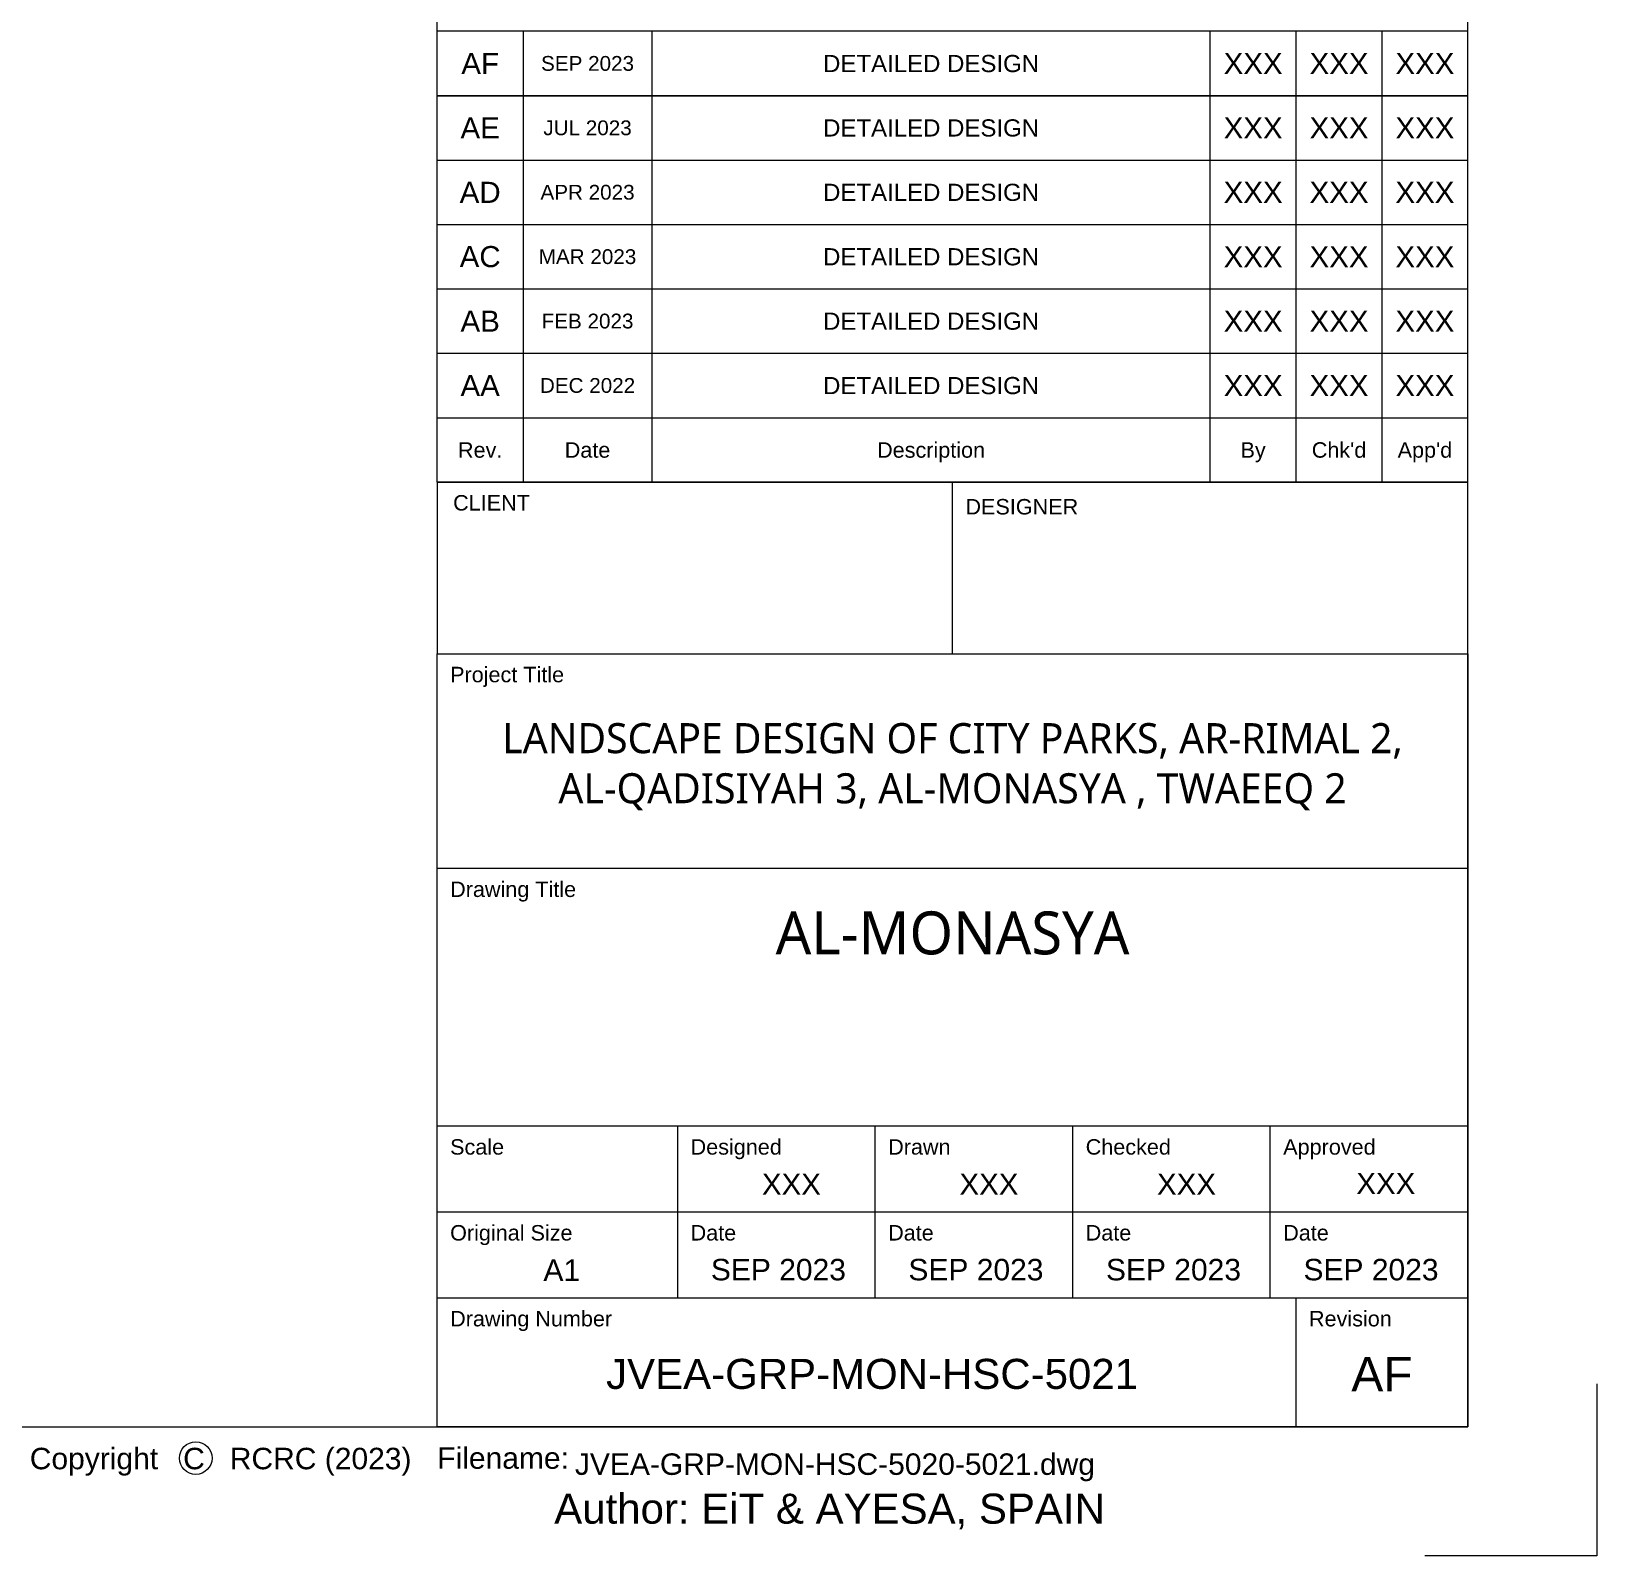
# Model space of a CAD drawing. Header units: millimetres. Extents: x 0 to 841, y 0 to 594.
# Drawn here: x 658.7 to 841, y 0 to 177.5 of the extents above; entities that cross this region are included whole.
import ezdxf
from ezdxf.enums import TextEntityAlignment as Align

# ---------------------------------------------------------------- set-up
doc = ezdxf.new("R2010")
doc.units = ezdxf.units.MM
doc.header["$MEASUREMENT"] = 0
for name, color, linetype, lineweight in [('EA_PLAN TEMPLATE', 7, 'Continuous', 15), ('G-ANNO-TTLB', 7, 'Continuous', 15), ('Z-TTLB-TEXT', 4, 'Continuous', 0)]:
    doc.layers.add(name, color=color, linetype=linetype, lineweight=lineweight)
for name, color, linetype in [('EA_TEXT_NOTEDIT', 7, 'Continuous'), ('EA_TEXT_REF', 7, 'Continuous'), ('G-ANNO AA', 7, 'Continuous')]:
    doc.layers.add(name, color=color, linetype=linetype)
doc.styles.add('Arial_4', font='arial.ttf', dxfattribs={"height": 2.5})
doc.styles.add('Arial_6', font='arial.ttf', dxfattribs={"height": 1.8})
doc.styles.add('Arial_7', font='arial.ttf', dxfattribs={"height": 3.5})
doc.styles.add('ATK_Arial_2.5mm', font='arial.ttf', dxfattribs={"height": 2.5})
doc.styles.add('ATK_Arial_3.5m', font='arial.ttf', dxfattribs={"height": 3.5})
doc.styles.add('ATK_Arial_4.0m', font='arial.ttf', dxfattribs={"height": 4})
doc.styles.add('ATK_Arial_4.0mm', font='arial.ttf', dxfattribs={"height": 4})
doc.styles.add('ATK_Arial_5.0mm', font='arial.ttf', dxfattribs={"height": 5})

msp = doc.modelspace()

# ---------------------------------------------------------------- texts
at = {"layer": 'EA_TEXT_NOTEDIT', "lineweight": 5, "style": 'Arial_6'}
for s, p in [('Rev.', (711, 128.75)), ('Date', (723.5, 128.75)), ('Description', (763.5, 128.75)), ('By', (801, 128.75)), ("Chk'd", (811, 128.75)), ("App'd", (821, 128.75))]:
    msp.add_text(s, height=1.8, dxfattribs=at).set_placement(p, align=Align.MIDDLE_CENTER)
for s, p in [('CLIENT', (707.85, 123.5)), ('Project Title', (707.5, 103.5)), ('Drawing Title', (707.5, 78.5)), ('Scale', (707.5, 48.5)), ('Designed', (735.5, 48.5)), ('Drawn', (758.5, 48.5)), ('Checked', (781.5, 48.5)), ('Approved', (804.5, 48.5)), ('Original Size', (707.5, 38.5)), ('Date', (735.5, 38.5)), ('Date', (758.5, 38.5)), ('Date', (781.5, 38.5)), ('Date', (804.5, 38.5)), ('Drawing Number', (707.5, 28.5)), ('Revision', (807.5, 28.5))]:
    msp.add_text(s, height=1.8, dxfattribs=at).set_placement(p, align=Align.TOP_LEFT)
msp.add_text('DESIGNER', height=1.8, dxfattribs=at).set_placement((767.5, 121.24))
at = {"layer": 'EA_TEXT_REF', "lineweight": 5, "style": 'Arial_6'}
msp.add_text('A1', height=2.5, dxfattribs=at).set_placement((720.5, 32), align=Align.CENTER)
at = {"layer": 'EA_TEXT_REF', "color": 7, "linetype": 'Continuous', "style": 'ATK_Arial_3.5m'}
msp.add_text('JVEA-GRP-MON-HSC-5021', height=3.5, dxfattribs=at).set_placement((756.63, 19.42), align=Align.CENTER)
at = {"layer": 'EA_TEXT_REF', "linetype": 'Continuous', "insert": (766, 91.86), "char_height": 3.5, "attachment_point": 5, "style": 'ATK_Arial_5.0mm'}
msp.add_mtext_dynamic_manual_height_columns('{\\fSegoe UI|b0|i0|c0|p34;LANDSCAPE DESIGN OF CITY PARKS, AR-RIMAL 2, AL-QADISIYAH 3, AL-MONASYA , TWAEEQ 2 }', width=108.2239, gutter_width=20, heights=[0], dxfattribs=at)
at = {"layer": 'EA_TEXT_REF', "color": 7, "linetype": 'Continuous', "insert": (816, 21.14), "char_height": 4, "attachment_point": 5, "line_spacing_factor": 0.938532, "style": 'ATK_Arial_4.0m'}
msp.add_mtext_dynamic_manual_height_columns('AF', width=9.9282, gutter_width=20, heights=[0], dxfattribs=at)
at = {"layer": 'G-ANNO AA', "lineweight": 5, "style": 'Arial_6'}
for p in [(763.5, 173.75), (763.5, 166.25), (763.5, 158.75), (763.5, 151.25), (763.5, 143.75), (763.5, 136.25)]:
    msp.add_text('DETAILED DESIGN', height=2, dxfattribs=at).set_placement(p, align=Align.MIDDLE_CENTER)
at = {"layer": 'G-ANNO AA', "lineweight": 211, "attachment_point": 5, "line_spacing_factor": 0.938532, "style": 'Arial_4'}
for s, width, insert, char_height in [('AF', 4.7281, (711, 173.75), 2.459), ('XXX', 7.3301, (801, 173.75), 2.459), ('XXX', 7.3301, (811, 173.75), 2.459), ('XXX', 7.3301, (821, 173.75), 2.459), ('SEP 2023', 12.1744, (723.5, 173.75), 1.721), ('AE', 4.7281, (711, 166.25), 2.459), ('JUL 2023', 12.1744, (723.5, 166.25), 1.721), ('XXX', 7.3301, (801, 166.25), 2.459), ('XXX', 7.3301, (811, 166.25), 2.459), ('XXX', 7.3301, (821, 166.25), 2.459), ('AD', 4.7281, (711, 158.75), 2.459), ('APR 2023', 12.1744, (723.5, 158.75), 1.721), ('XXX', 7.3301, (801, 158.75), 2.459), ('XXX', 7.3301, (811, 158.75), 2.459), ('XXX', 7.3301, (821, 158.75), 2.459), ('AC', 4.7281, (711, 151.25), 2.459), ('MAR 2023', 12.1744, (723.5, 151.25), 1.721), ('XXX', 7.3301, (801, 151.25), 2.459), ('XXX', 7.3301, (811, 151.25), 2.459), ('XXX', 7.3301, (821, 151.25), 2.459), ('AB', 4.7281, (711, 143.75), 2.459), ('FEB 2023', 12.1744, (723.5, 143.75), 1.721), ('XXX', 7.3301, (801, 143.75), 2.459), ('XXX', 7.3301, (811, 143.75), 2.459), ('XXX', 7.3301, (821, 143.75), 2.459), ('AA', 4.7281, (711, 136.25), 2.459), ('DEC 2022', 12.1744, (723.5, 136.25), 1.721), ('XXX', 7.3301, (801, 136.25), 2.459), ('XXX', 7.3301, (811, 136.25), 2.459), ('XXX', 7.3301, (821, 136.25), 2.459)]:
    msp.add_mtext_dynamic_manual_height_columns(s, width=width, gutter_width=20, heights=[0], dxfattribs=dict(at, insert=insert, char_height=char_height))
at = {"layer": 'G-ANNO-TTLB', "lineweight": 5}
for s, height, style, p in [('Filename: ', 2.5, 'Arial_4', (706, 11.37)), ('Author: EiT & AYESA, SPAIN ', 3.5, 'Arial_7', (719.62, 5.48))]:
    msp.add_text(s, height=height, dxfattribs=dict(at, style=style)).set_placement(p, align=Align.MIDDLE_LEFT)
at = {"layer": 'G-ANNO-TTLB', "linetype": 'Continuous', "insert": (766, 72.48), "char_height": 5, "attachment_point": 5, "style": 'ATK_Arial_5.0mm'}
msp.add_mtext_dynamic_manual_height_columns('{\\fSegoe UI|b0|i0|c0|p34;AL-MONASYA}', width=108.2239, gutter_width=20, heights=[0], dxfattribs=at)
at = {"layer": 'G-ANNO-TTLB', "lineweight": 211, "attachment_point": 1, "line_spacing_factor": 0.938532, "style": 'Arial_4'}
for s, heights, insert, char_height in [('XXX', [0], (743.8, 44.49), 2.459), ('XXX', [0], (766.8, 44.49), 2.459), ('XXX', [1.53], (789.8, 44.49), 2.459), ('XXX', [0], (813.01, 44.58), 2.459), ('SEP 2023', [0], (737.86, 34.56), 2.5), ('SEP 2023', [0], (760.86, 34.56), 2.5), ('SEP 2023', [0], (783.86, 34.56), 2.5), ('SEP 2023', [0], (806.86, 34.56), 2.5)]:
    msp.add_mtext_dynamic_manual_height_columns(s, width=108.2239, gutter_width=20, heights=heights, dxfattribs=dict(at, insert=insert, char_height=char_height))
at = {"layer": 'G-ANNO-TTLB', "linetype": 'Continuous', "lineweight": 0, "insert": (703, 9.31), "char_height": 2.5, "attachment_point": 9, "line_spacing_factor": 0.975, "style": 'ATK_Arial_2.5mm'}
msp.add_mtext('Copyright   C   RCRC (2023)', dxfattribs=at)
at = {"layer": 'Z-TTLB-TEXT', "color": 0, "style": 'ATK_Arial_4.0mm'}
msp.add_text('JVEA-GRP-MON-HSC-5020-5021.dwg', height=2.5, dxfattribs=at).set_placement((722.03, 9.41))

# ---------------------------------------------------------------- linework, layer by layer
at = {"layer": 'EA_PLAN TEMPLATE', "lineweight": 5}
for p, q in [((706, 125), (706, 579)), ((826, 50), (706, 50)), ((826, 30), (706, 30)), ((806, 15), (806, 30))]:
    msp.add_line(p, q, dxfattribs=at)
at = {"layer": 'EA_PLAN TEMPLATE'}
for p, q in [((826, 177.5), (706, 177.5)), ((716, 177.5), (716, 125)), ((731, 177.5), (731, 125)), ((796, 125), (796, 177.5)), ((806, 125), (806, 177.5)), ((816, 177.5), (816, 125)), ((706, 170), (826, 170)), ((826, 170), (706, 170)), ((706, 162.5), (826, 162.5)), ((706, 155), (826, 155)), ((706, 147.5), (826, 147.5)), ((826, 140), (706, 140)), ((706, 132.5), (826, 132.5)), ((706, 125), (826, 125)), ((766, 105), (766, 125)), ((826, 80), (706, 80)), ((734, 30), (734, 50)), ((757, 30), (757, 50)), ((780, 30), (780, 50)), ((803, 30), (803, 50)), ((826, 40), (706, 40))]:
    msp.add_line(p, q, dxfattribs=at)
at = {"layer": 'EA_PLAN TEMPLATE', "lineweight": 5, "flags": 128}
for points in [[(826, 15), (826, 579), (25, 579), (25, 15)], [(25, 15), (826, 15)]]:
    msp.add_lwpolyline(points, dxfattribs=at)
at = {"layer": 'EA_PLAN TEMPLATE'}
for points in [[(706, 105), (826, 105), (826, 125), (706, 125)], [(706, 105), (826, 105), (826, 15), (706, 15)]]:
    msp.add_lwpolyline(points, close=True, dxfattribs=at)
at = {"layer": 'EA_PLAN TEMPLATE', "flags": 128}
msp.add_lwpolyline([(841, 20), (841, 0), (821, 0)], dxfattribs=at)
msp.add_lwpolyline([(841, 20), (841, 0), (821, 0)], dxfattribs=at)
at = {"layer": 'G-ANNO-TTLB', "lineweight": 5}
msp.add_circle((677.88, 11.37), 1.9, dxfattribs=at)

msp.set_redraw_order([(e.dxf.handle, doc.entitydb.next_handle()) for e in msp.query("TEXT MTEXT ATTDEF DIMENSION ARC_DIMENSION")])  # texts and dimensions are drawn at this point

doc.saveas('drawing.dxf')
